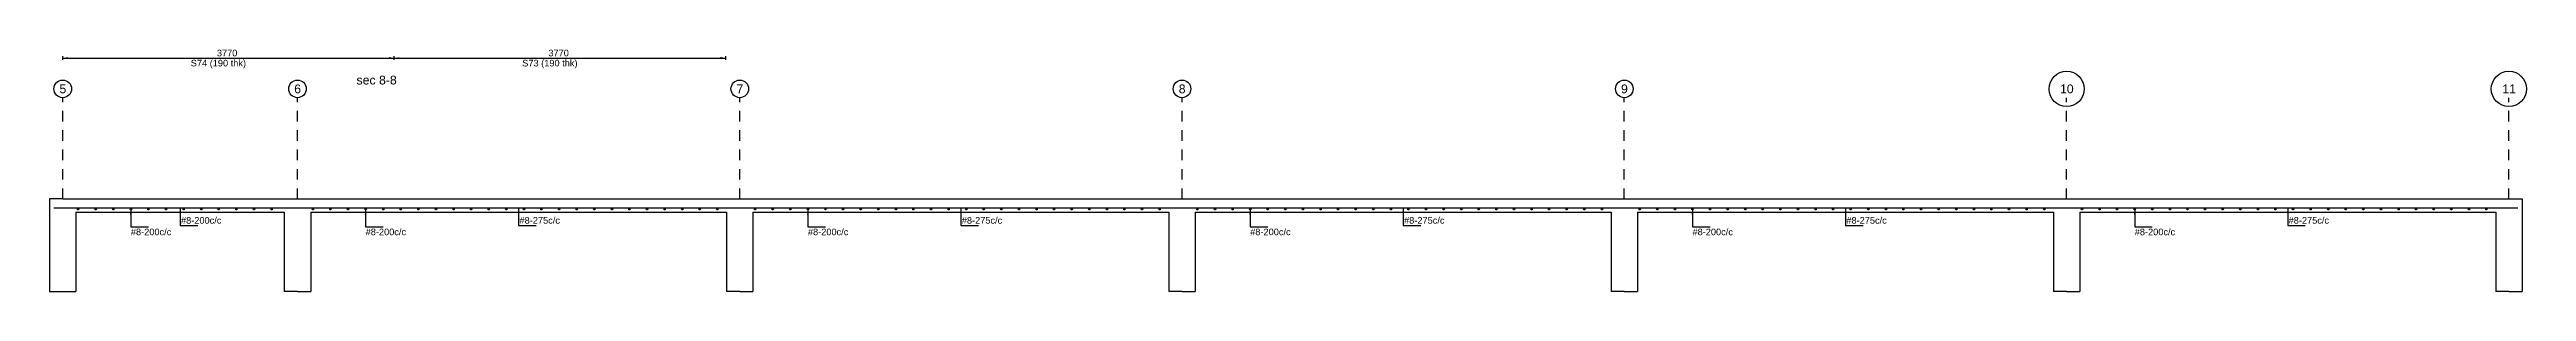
# Model space of a CAD drawing. Extents: x 0 to 119, y -5 to 121.
# Drawn here: x 70.41 to 98.58, y 79.83 to 82.58 of the extents above; entities that cross this region are included whole.
import ezdxf

# ---------------------------------------------------------------- set-up
doc = ezdxf.new("R2010")
doc.units = 0
doc.linetypes.add('ACAD_ISO02W100', pattern=[15, 12, -3])
for name, color, linetype in [('Axisline', 7, 'CONTINUOUS'), ('Axisline_Name', 1, 'CONTINUOUS'), ('Longsection', 2, 'CONTINUOUS'), ('Section_Name', 1, 'CONTINUOUS'), ('Slab_Bottom_Steel_X', 1, 'CONTINUOUS'), ('Slab_Bottom_Steel_Y', 3, 'CONTINUOUS'), ('Slab_ID', 4, 'CONTINUOUS'), ('Span_Dim', 7, 'CONTINUOUS'), ('span_line', 7, 'CONTINUOUS')]:
    doc.layers.add(name, color=color, linetype=linetype)
doc.styles.add('STRUDS_Arial', font='ARIAL.TTF', dxfattribs={"height": 0.04})

msp = doc.modelspace()

# ---------------------------------------------------------------- texts
at = {"layer": 'Axisline_Name', "style": 'STRUDS_Arial'}
for s, p in [('5', (70.5205, 82.08)), ('6', (73.1905, 82.08)), ('7', (78.2205, 82.08)), ('8', (83.2505, 82.08)), ('9', (88.2805, 82.08)), ('10', (93.273, 82.08)), ('11', (98.303, 82.08))]:
    msp.add_text(s, height=0.1, dxfattribs=at).set_placement(p)
at = {"layer": 'Section_name', "style": 'STRUDS_Arial'}
msp.add_text('sec 8-8', height=0.1, dxfattribs=at).set_placement((73.899, 82.18))
at = {"layer": 'Slab_Bottom_Steel_X', "style": 'STRUDS_Arial'}
for p in [(71.333, 80.468), (74.003, 80.468), (79.033, 80.468), (84.063, 80.468), (89.093, 80.468), (94.123, 80.468)]:
    msp.add_text('#8-200c/c', height=0.075, dxfattribs=at).set_placement(p)
at = {"layer": 'Slab_Bottom_Steel_Y', "style": 'STRUDS_Arial'}
for s, p in [('#8-200c/c', (71.903, 80.599)), ('#8-275c/c', (75.753, 80.599)), ('#8-275c/c', (80.783, 80.599)), ('#8-275c/c', (85.813, 80.599)), ('#8-275c/c', (90.843, 80.599)), ('#8-275c/c', (95.873, 80.599))]:
    msp.add_text(s, height=0.075, dxfattribs=at).set_placement(p)
at = {"layer": 'Slab_ID', "style": 'STRUDS_Arial'}
for s, p in [('S74 (190 thk)', (72.014, 82.385)), ('S73 (190 thk)', (75.784, 82.385))]:
    msp.add_text(s, height=0.075, dxfattribs=at).set_placement(p)
at = {"layer": 'Span_Dim', "style": 'STRUDS_Arial'}
for p in [(72.311, 82.5), (76.081, 82.5)]:
    msp.add_text('3770', height=0.075, dxfattribs=at).set_placement(p)

# ---------------------------------------------------------------- linework, layer by layer
at = {"layer": 'Axisline', "linetype": 'ACAD_ISO02W100', "ltscale": 0.01}
for p, q in [((70.558, 80.88), (70.558, 82.03)), ((73.228, 80.88), (73.228, 82.03)), ((78.258, 80.88), (78.258, 82.03)), ((83.288, 80.88), (83.288, 82.03)), ((88.318, 80.88), (88.318, 82.03)), ((93.348, 80.88), (93.348, 82.03)), ((98.378, 80.88), (98.378, 82.03))]:
    msp.add_line(p, q, dxfattribs=at)
at = {"layer": 'Axisline'}
for centre, radius in [((93.348, 82.13), 0.2), ((98.378, 82.13), 0.2), ((70.558, 82.13), 0.1), ((73.228, 82.13), 0.1), ((78.258, 82.13), 0.1), ((83.288, 82.13), 0.1), ((88.318, 82.13), 0.1)]:
    msp.add_circle(centre, radius, dxfattribs=at)
at = {"layer": 'Longsection'}
for p, q in [((70.558, 80.88), (70.408, 80.88)), ((70.408, 80.88), (70.408, 79.83)), ((70.558, 80.88), (73.228, 80.88)), ((73.228, 80.88), (78.258, 80.88)), ((78.258, 80.88), (83.288, 80.88)), ((83.288, 80.88), (88.318, 80.88)), ((88.318, 80.88), (93.348, 80.88)), ((93.348, 80.88), (98.378, 80.88)), ((98.378, 80.88), (98.528, 80.88)), ((98.528, 80.88), (98.528, 79.83)), ((70.708, 80.73), (73.078, 80.73)), ((70.708, 80.73), (70.708, 79.83)), ((73.078, 80.73), (73.078, 79.83)), ((73.378, 80.73), (78.108, 80.73)), ((73.378, 80.73), (73.378, 79.83)), ((78.108, 80.73), (78.108, 79.83)), ((78.408, 80.73), (83.138, 80.73)), ((78.408, 80.73), (78.408, 79.83)), ((83.138, 80.73), (83.138, 79.83)), ((83.438, 80.73), (88.168, 80.73)), ((83.438, 80.73), (83.438, 79.83)), ((88.168, 80.73), (88.168, 79.83)), ((88.468, 80.73), (93.198, 80.73)), ((88.468, 80.73), (88.468, 79.83)), ((93.198, 80.73), (93.198, 79.83)), ((93.498, 80.73), (98.228, 80.73)), ((93.498, 80.73), (93.498, 79.83)), ((98.228, 80.73), (98.228, 79.83)), ((70.408, 79.83), (70.558, 79.83)), ((70.558, 79.83), (70.708, 79.83)), ((73.228, 79.83), (73.078, 79.83)), ((73.228, 79.83), (73.378, 79.83)), ((78.258, 79.83), (78.108, 79.83)), ((78.258, 79.83), (78.408, 79.83)), ((83.288, 79.83), (83.138, 79.83)), ((83.288, 79.83), (83.438, 79.83)), ((88.318, 79.83), (88.168, 79.83)), ((88.318, 79.83), (88.468, 79.83)), ((93.348, 79.83), (93.198, 79.83)), ((93.348, 79.83), (93.498, 79.83)), ((98.378, 79.83), (98.228, 79.83)), ((98.378, 79.83), (98.528, 79.83))]:
    msp.add_line(p, q, dxfattribs=at)
at = {"layer": 'Slab_Bottom_Steel_X'}
for p, q in [((71.333, 80.763), (71.333, 80.563)), ((74.003, 80.763), (74.003, 80.563)), ((79.033, 80.763), (79.033, 80.563)), ((84.063, 80.763), (84.063, 80.563)), ((89.093, 80.763), (89.093, 80.563)), ((94.123, 80.763), (94.123, 80.563)), ((71.333, 80.563), (71.533, 80.563)), ((74.003, 80.563), (74.203, 80.563)), ((79.033, 80.563), (79.233, 80.563)), ((84.063, 80.563), (84.263, 80.563)), ((89.093, 80.563), (89.293, 80.563)), ((94.123, 80.563), (94.323, 80.563))]:
    msp.add_line(p, q, dxfattribs=at)
for centre in [(70.733, 80.763), (70.933, 80.763), (71.133, 80.763), (71.333, 80.763), (71.533, 80.763), (71.733, 80.763), (71.933, 80.763), (72.133, 80.763), (72.333, 80.763), (72.533, 80.763), (72.733, 80.763), (72.933, 80.763), (73.403, 80.763), (73.603, 80.763), (73.803, 80.763), (74.003, 80.763), (74.203, 80.763), (74.403, 80.763), (74.603, 80.763), (74.803, 80.763), (75.003, 80.763), (75.203, 80.763), (75.403, 80.763), (75.603, 80.763), (75.803, 80.763), (76.003, 80.763), (76.203, 80.763), (76.403, 80.763), (76.603, 80.763), (76.803, 80.763), (77.003, 80.763), (77.203, 80.763), (77.403, 80.763), (77.603, 80.763), (77.8029, 80.763), (78.0029, 80.763), (78.433, 80.763), (78.633, 80.763), (78.833, 80.763), (79.033, 80.763), (79.233, 80.763), (79.433, 80.763), (79.633, 80.763), (79.833, 80.763), (80.033, 80.763), (80.233, 80.763), (80.433, 80.763), (80.633, 80.763), (80.833, 80.763), (81.033, 80.763), (81.233, 80.763), (81.433, 80.763), (81.633, 80.763), (81.833, 80.763), (82.033, 80.763), (82.233, 80.763), (82.433, 80.763), (82.6329, 80.763), (82.8329, 80.763), (83.0329, 80.763), (83.463, 80.763), (83.663, 80.763), (83.863, 80.763), (84.063, 80.763), (84.263, 80.763), (84.463, 80.763), (84.663, 80.763), (84.863, 80.763), (85.063, 80.763), (85.263, 80.763), (85.463, 80.763), (85.663, 80.763), (85.863, 80.763), (86.063, 80.763), (86.263, 80.763), (86.463, 80.763), (86.663, 80.763), (86.863, 80.763), (87.063, 80.763), (87.263, 80.763), (87.463, 80.763), (87.663, 80.763), (87.863, 80.763), (88.063, 80.763), (88.493, 80.763), (88.693, 80.763), (88.893, 80.763), (89.093, 80.763), (89.293, 80.763), (89.493, 80.763), (89.693, 80.763), (89.893, 80.763), (90.093, 80.763), (90.293, 80.763), (90.493, 80.763), (90.693, 80.763), (90.893, 80.763), (91.093, 80.763), (91.293, 80.763), (91.493, 80.763), (91.693, 80.763), (91.893, 80.763), (92.093, 80.763), (92.293, 80.763), (92.493, 80.763), (92.693, 80.763), (92.893, 80.763), (93.0929, 80.763), (93.523, 80.763), (93.723, 80.763), (93.923, 80.763), (94.123, 80.763), (94.323, 80.763), (94.523, 80.763), (94.723, 80.763), (94.923, 80.763), (95.123, 80.763), (95.323, 80.763), (95.523, 80.763), (95.723, 80.763), (95.923, 80.763), (96.123, 80.763), (96.323, 80.763), (96.523, 80.763), (96.723, 80.763), (96.923, 80.763), (97.123, 80.763), (97.323, 80.763), (97.523, 80.763), (97.723, 80.763), (97.923, 80.763), (98.1229, 80.763)]:
    msp.add_circle(centre, 0.008, dxfattribs=at)
for points in [[(71.333, 80.763), (71.323, 80.703), (71.333, 80.763), (71.343, 80.703)], [(74.003, 80.763), (73.993, 80.703), (74.003, 80.763), (74.013, 80.703)], [(79.033, 80.763), (79.023, 80.703), (79.033, 80.763), (79.043, 80.703)], [(84.063, 80.763), (84.053, 80.703), (84.063, 80.763), (84.073, 80.703)], [(89.093, 80.763), (89.083, 80.703), (89.093, 80.763), (89.103, 80.703)], [(94.123, 80.763), (94.113, 80.703), (94.123, 80.763), (94.133, 80.703)]]:
    msp.add_solid(points, dxfattribs=at)
at = {"layer": 'Slab_Bottom_Steel_Y'}
for p, q in [((70.458, 80.779), (73.328, 80.779)), ((71.893, 80.779), (71.893, 80.579)), ((71.893, 80.579), (72.093, 80.579)), ((73.128, 80.779), (78.358, 80.779)), ((75.743, 80.779), (75.743, 80.579)), ((75.743, 80.579), (75.943, 80.579)), ((78.158, 80.779), (83.388, 80.779)), ((80.773, 80.779), (80.773, 80.579)), ((80.773, 80.579), (80.973, 80.579)), ((83.188, 80.779), (88.418, 80.779)), ((85.803, 80.779), (85.803, 80.579)), ((85.803, 80.579), (86.003, 80.579)), ((88.218, 80.779), (93.448, 80.779)), ((90.833, 80.779), (90.833, 80.579)), ((90.833, 80.579), (91.033, 80.579)), ((93.248, 80.779), (98.478, 80.779)), ((95.863, 80.779), (95.863, 80.579)), ((95.863, 80.579), (96.063, 80.579))]:
    msp.add_line(p, q, dxfattribs=at)
for points in [[(71.893, 80.779), (71.883, 80.719), (71.893, 80.779), (71.903, 80.719)], [(75.743, 80.779), (75.733, 80.719), (75.743, 80.779), (75.753, 80.719)], [(80.773, 80.779), (80.763, 80.719), (80.773, 80.779), (80.783, 80.719)], [(85.803, 80.779), (85.793, 80.719), (85.803, 80.779), (85.813, 80.719)], [(90.833, 80.779), (90.823, 80.719), (90.833, 80.779), (90.843, 80.719)], [(95.863, 80.779), (95.853, 80.719), (95.863, 80.779), (95.873, 80.719)]]:
    msp.add_solid(points, dxfattribs=at)
at = {"layer": 'Span_Line'}
for p, q in [((70.558, 82.46), (70.558, 82.5)), ((70.558, 82.48), (74.328, 82.48)), ((74.328, 82.46), (74.328, 82.5)), ((74.328, 82.46), (74.328, 82.5)), ((74.328, 82.48), (78.098, 82.48)), ((78.098, 82.46), (78.098, 82.5))]:
    msp.add_line(p, q, dxfattribs=at)
for points in [[(70.558, 82.48), (70.618, 82.49), (70.558, 82.48), (70.618, 82.47)], [(74.328, 82.48), (74.268, 82.492), (74.328, 82.48), (74.268, 82.47)], [(74.328, 82.48), (74.388, 82.49), (74.328, 82.48), (74.388, 82.47)], [(78.098, 82.48), (78.038, 82.492), (78.098, 82.48), (78.038, 82.47)]]:
    msp.add_solid(points, dxfattribs=at)

msp.set_redraw_order([(e.dxf.handle, doc.entitydb.next_handle()) for e in msp.query("TEXT MTEXT ATTDEF DIMENSION ARC_DIMENSION")])  # texts and dimensions are drawn at this point

doc.saveas('drawing.dxf')
